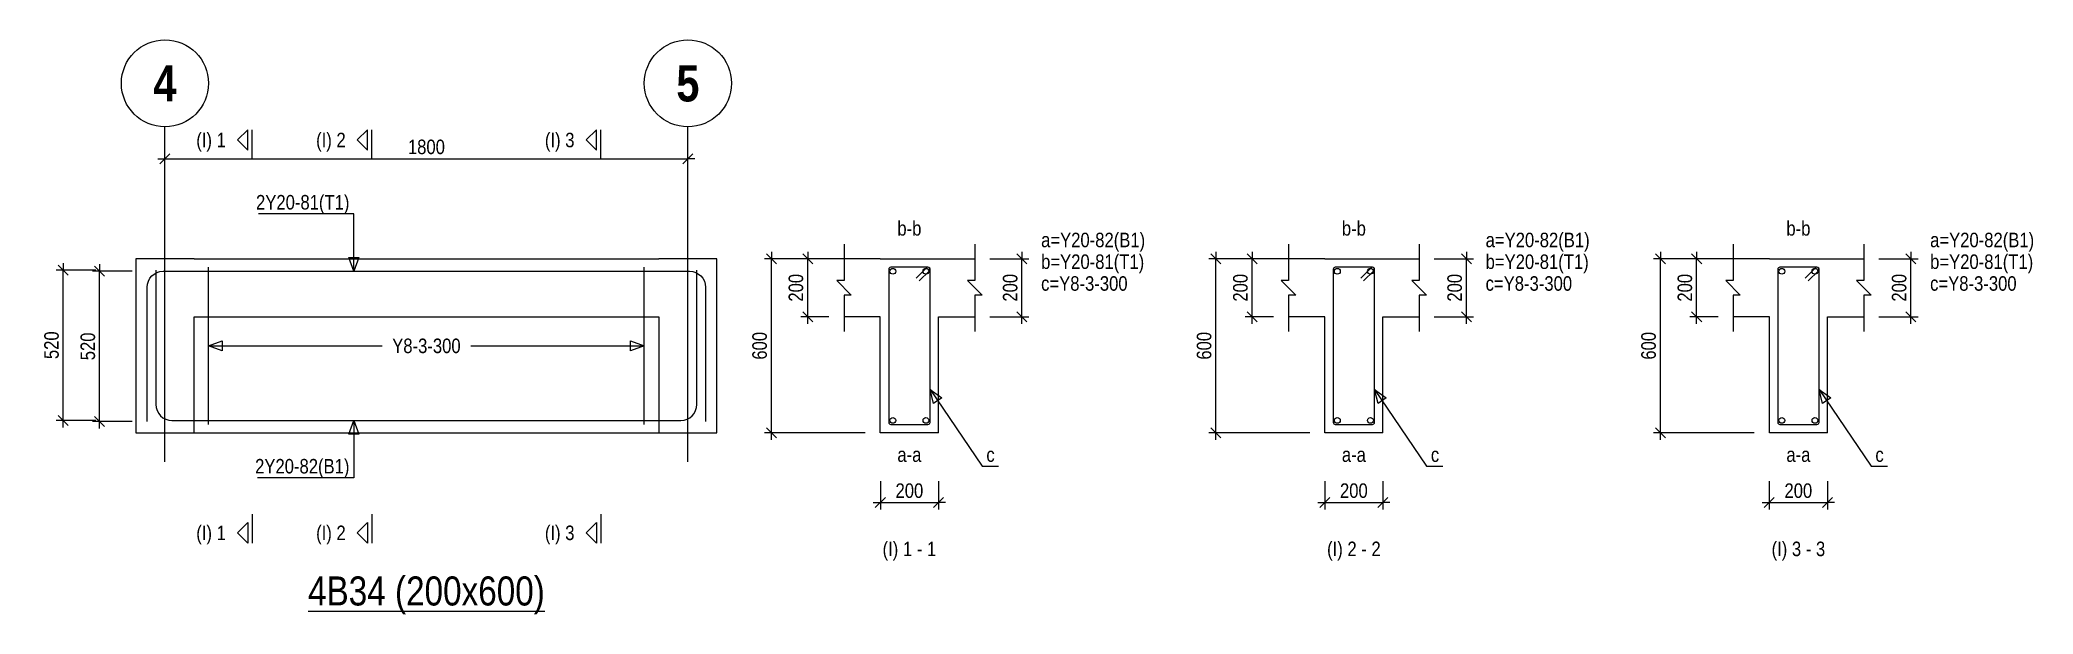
# Model space of a CAD drawing. Extents: x 0 to 206258, y -403073 to 0.
# Drawn here: x 41017 to 54739, y -333024 to -329064 of the extents above; entities that cross this region are included whole.
import ezdxf
from ezdxf.enums import TextEntityAlignment as Align
from ezdxf.lldxf.tags import DXFTag

# ---------------------------------------------------------------- set-up
doc = ezdxf.new("R2010")
doc.units = 0
doc.header["$LTSCALE"] = 1000
for name, color, linetype in [('Axis Circle(Dir 2)', 150, 'Continuous'), ('Axis Label(Dir 1)', 7, 'Continuous'), ('Axis Line(Dir 2)', 150, 'CENTER2'), ('Break Line', 5, 'Continuous'), ('Dimension Line', 5, 'Continuous'), ('Front Elevation Line', 40, 'Continuous'), ('Leader Line', 5, 'Continuous'), ('Link Line', 3, 'Continuous'), ('Rebar Label', 6, 'Continuous'), ('Rebar Line', 7, 'Continuous'), ('Section Label', 1, 'Continuous'), ('Section Line', 1, 'Continuous'), ('Top Rebar Label', 6, 'Continuous'), ('Top Rebar Line', 7, 'Continuous')]:
    doc.layers.add(name, color=color, linetype=linetype)
for name, color, linetype, true_color in [('Back Elevation Line', 191, 'HIDDEN2', 0xd4aaff), ('Beam Label(D)', 94, 'Continuous', 0x008100), ('Beam Line(D)', 112, 'Continuous', 0x00bd5e), ('Link Label', 94, 'Continuous', 0x008100)]:
    doc.layers.add(name, color=color, linetype=linetype, true_color=true_color)
doc.styles.add('Axis Label(Dir 1)', font='ARIALNB.TTF', dxfattribs={"height": 250})
doc.styles.add('Beam Label(D)', font='ARIALN.TTF', dxfattribs={"height": 200})
doc.styles.add('Dimension Text', font='ARIALN.TTF', dxfattribs={"height": 100})
doc.styles.add('Link Label', font='ARIALN.TTF', dxfattribs={"height": 100})
doc.styles.add('Rebar Label', font='ARIALN.TTF', dxfattribs={"height": 100})
doc.styles.add('Section Label', font='ARIALN.TTF', dxfattribs={"height": 100})
doc.styles.add('Top Rebar Label', font='ARIALN.TTF', dxfattribs={"height": 100})
tags = doc.linetypes.add('CENTER2', pattern=[1.125, 0.75, -0.125, 0.125, -0.125]).pattern_tags.tags
tags[10:11] = [DXFTag(74, 4), DXFTag(75, 0), DXFTag(340, '0'), DXFTag(46, 0.0), DXFTag(50, 0.0), DXFTag(44, 0.0), DXFTag(45, 0.0)]
tags[8:9] = [DXFTag(74, 4), DXFTag(75, 0), DXFTag(340, '0'), DXFTag(46, 0.0), DXFTag(50, 0.0), DXFTag(44, 0.0), DXFTag(45, 0.0)]
tags[6:7] = [DXFTag(74, 4), DXFTag(75, 0), DXFTag(340, '0'), DXFTag(46, 0.0), DXFTag(50, 0.0), DXFTag(44, 0.0), DXFTag(45, 0.0)]
tags[4:5] = [DXFTag(74, 4), DXFTag(75, 0), DXFTag(340, '0'), DXFTag(46, 0.0), DXFTag(50, 0.0), DXFTag(44, 0.0), DXFTag(45, 0.0)]
tags = doc.linetypes.add('HIDDEN2', pattern=[0.1875, 0.125, -0.0625]).pattern_tags.tags
tags[6:7] = [DXFTag(74, 4), DXFTag(75, 0), DXFTag(340, '0'), DXFTag(46, 0.0), DXFTag(50, 0.0), DXFTag(44, 0.0), DXFTag(45, 0.0)]
tags[4:5] = [DXFTag(74, 4), DXFTag(75, 0), DXFTag(340, '0'), DXFTag(46, 0.0), DXFTag(50, 0.0), DXFTag(44, 0.0), DXFTag(45, 0.0)]
doc.dimstyles.new('BEAM', dxfattribs={"dimtxt": 100, "dimasz": 30, "dimexe": 48.3, "dimexo": 103.5, "dimgap": 30, "dimtad": 1, "dimtoh": 1, "dimdec": 1, "dimlfac": 0.5, "dimdsep": 46, "dimtxsty": 'Dimension Text', "dimblk": 'PCDIM_TICK', "dimcen": 0.09, "dimclrd": 5, "dimclre": 5, "dimclrt": 5, "dimadec": 1, "dimazin": 0, "dimtp": 1, "dimtm": 1, "dimtfac": 1, "dimtdec": 4, "dimtofl": 0, "dimtmove": 0, "dimatfit": 3, "dimfxl": 1, "dimtolj": 1, "dimtzin": 0, "dimarcsym": 0})

msp = doc.modelspace()

# ---------------------------------------------------------------- texts
at = {"layer": 'Axis Label(Dir 1)', "transparency": 33554687, "style": 'Axis Label(Dir 1)'}
for s, p in [('4', (41877.964, -329364.284)), ('5', (45477.964, -329364.284))]:
    msp.add_text(s, height=250, dxfattribs=at).set_placement(p, align=Align.MIDDLE_CENTER)
at = {"layer": 'Beam Label(D)', "transparency": 33554687, "style": 'Beam Label(D)'}
msp.add_text('%%U4B34 (200x600)', height=200, dxfattribs=at).set_placement((43677.964, -332764.284), align=Align.TOP_CENTER)
at = {"layer": 'Link Label', "transparency": 33554687, "style": 'Link Label'}
for s, p in [(' c=Y8-3-300', (47877.964, -330794.284)), (' c=Y8-3-300', (50938.203, -330794.284)), (' c=Y8-3-300', (53998.442, -330794.284)), ('c', (47532.964, -331974.284)), ('c', (50593.203, -331974.284)), ('c', (53653.442, -331974.284))]:
    msp.add_text(s, height=100, dxfattribs=at).set_placement(p)
msp.add_text('Y8-3-300', height=100, dxfattribs=at).set_placement((43677.964, -331174.284), align=Align.MIDDLE_CENTER)
at = {"layer": 'Rebar Label', "transparency": 33554687, "style": 'Rebar Label'}
for s, p in [('b-b', (47002.964, -330444.284)), ('b-b', (50063.203, -330444.284)), ('b-b', (53123.442, -330444.284)), ('a-a', (47002.964, -332004.284)), ('a-a', (50063.203, -332004.284)), ('a-a', (53123.442, -332004.284))]:
    msp.add_text(s, height=100, dxfattribs=at).set_placement(p, align=Align.BOTTOM_CENTER)
for p in [(47877.964, -330494.284), (50938.203, -330494.284), (53998.442, -330494.284)]:
    msp.add_text(' a=Y20-82(B1)', height=100, dxfattribs=at).set_placement(p)
msp.add_text(' 2Y20-82(B1)', height=100, dxfattribs=at).set_placement((43147.964, -332054.284), align=Align.RIGHT)
at = {"layer": 'Section Label', "transparency": 33554687, "style": 'Section Label'}
for s, p in [('(I) 1', (42297.254, -329754.994)), ('(I) 2', (43122.254, -329754.994)), ('(I) 3', (44697.254, -329754.994)), ('(I) 1', (42297.254, -332463.573)), ('(I) 2', (43122.254, -332463.573)), ('(I) 3', (44697.254, -332463.573))]:
    msp.add_text(s, height=100, dxfattribs=at).set_placement(p, align=Align.MIDDLE_RIGHT)
for s, p in [('(I) 1 - 1', (47002.964, -332654.284)), ('(I) 2 - 2', (50063.203, -332654.284)), ('(I) 3 - 3', (53123.442, -332654.284))]:
    msp.add_text(s, height=100, dxfattribs=at).set_placement(p, align=Align.BOTTOM_CENTER)
at = {"layer": 'Top Rebar Label', "transparency": 33554687, "style": 'Top Rebar Label'}
msp.add_text(' 2Y20-81(T1)', height=100, dxfattribs=at).set_placement((43147.964, -330234.284), align=Align.RIGHT)
for p in [(47877.964, -330644.284), (50938.203, -330644.284), (53998.442, -330644.284)]:
    msp.add_text(' b=Y20-81(T1)', height=100, dxfattribs=at).set_placement(p)

# ---------------------------------------------------------------- blocks, each defined once
blk = doc.blocks.new('PCDIM_TICK')
at = {"layer": 'Dimension Line', "color": 0, "transparency": 33554687}
for p, q in [((1.15, 1.15), (-1.15, -1.15)), ((1.61, 0), (0, 0))]:
    blk.add_line(p, q, dxfattribs=at)
blk = doc.blocks.new('*U4009')
at = {"layer": 'Dimension Line', "color": 5, "true_color": 0x0000ff, "transparency": 16777216}
for p, q in [((41652, -330660), (41380, -330660)), ((41428, -331696), (41428, -330660)), ((41652, -331696), (41380, -331696))]:
    blk.add_line(p, q, dxfattribs=at)
at = {"layer": 'Dimension Line', "color": 5, "true_color": 0x0000ff, "transparency": 16777216, "xscale": 30, "yscale": 30}
for p, rotation in [((41428, -330660), 89.99999999999447), ((41428, -331696), 269.9999999999834)]:
    blk.add_blockref('PCDIM_TICK', p, dxfattribs=dict(at, rotation=rotation))
at = {"layer": 'Dimension Line', "color": 5, "true_color": 0x0000ff, "transparency": 16777216, "insert": (41398, -331178), "char_height": 100, "width": 181.5, "attachment_point": 8, "rotation": 90, "style": 'Dimension Text'}
blk.add_mtext('520', dxfattribs=at)
blk = doc.blocks.new('*U4010')
at = {"layer": 'Dimension Line', "color": 5, "true_color": 0x0000ff, "transparency": 16777216}
for p, q in [((41402, -330652), (41130, -330652)), ((41178, -331688), (41178, -330652)), ((41402, -331688), (41130, -331688))]:
    blk.add_line(p, q, dxfattribs=at)
at = {"layer": 'Dimension Line', "color": 5, "true_color": 0x0000ff, "transparency": 16777216, "xscale": 30, "yscale": 30}
for p, rotation in [((41178, -330652), 89.99999999999447), ((41178, -331688), 269.9999999999834)]:
    blk.add_blockref('PCDIM_TICK', p, dxfattribs=dict(at, rotation=rotation))
at = {"layer": 'Dimension Line', "color": 5, "true_color": 0x0000ff, "transparency": 16777216, "insert": (41148, -331170), "char_height": 100, "width": 181.5, "attachment_point": 8, "rotation": 90, "style": 'Dimension Text'}
blk.add_mtext('520', dxfattribs=at)
blk = doc.blocks.new('*U4011')
at = {"layer": 'Dimension Line', "color": 5, "true_color": 0x0000ff, "transparency": 16777216}
for p, q in [((41878, -330031), (41878, -329836)), ((41878, -329884), (45478, -329884)), ((45478, -330031), (45478, -329836))]:
    blk.add_line(p, q, dxfattribs=at)
at = {"layer": 'Dimension Line', "color": 5, "true_color": 0x0000ff, "transparency": 16777216, "xscale": 30, "yscale": 30, "rotation": 180.0000000000004}
blk.add_blockref('PCDIM_TICK', (41878, -329884), dxfattribs=at)
at = {"layer": 'Dimension Line', "color": 5, "true_color": 0x0000ff, "transparency": 16777216, "xscale": 30, "yscale": 30}
blk.add_blockref('PCDIM_TICK', (45478, -329884), dxfattribs=at)
at = {"layer": 'Dimension Line', "color": 5, "true_color": 0x0000ff, "transparency": 16777216, "insert": (43678, -329854), "char_height": 100, "width": 238.4, "attachment_point": 8, "style": 'Dimension Text'}
blk.add_mtext('1800', dxfattribs=at)
blk = doc.blocks.new('*U4012')
at = {"layer": 'Dimension Line', "color": 5, "true_color": 0x0000ff, "transparency": 16777216}
for p, q in [((47556, -330574), (47826, -330574)), ((47778, -330974), (47778, -330574)), ((47556, -330974), (47826, -330974))]:
    blk.add_line(p, q, dxfattribs=at)
at = {"layer": 'Dimension Line', "color": 5, "true_color": 0x0000ff, "transparency": 16777216, "xscale": 30, "yscale": 30}
for p, rotation in [((47778, -330574), 89.99999999999447), ((47778, -330974), 269.9999999999834)]:
    blk.add_blockref('PCDIM_TICK', p, dxfattribs=dict(at, rotation=rotation))
at = {"layer": 'Dimension Line', "color": 5, "true_color": 0x0000ff, "transparency": 16777216, "insert": (47748, -330774), "char_height": 100, "width": 182.77, "attachment_point": 8, "rotation": 90, "style": 'Dimension Text'}
blk.add_mtext('200', dxfattribs=at)
blk = doc.blocks.new('*U4013')
at = {"layer": 'Dimension Line', "color": 5, "true_color": 0x0000ff, "transparency": 16777216}
for p, q in [((46449, -330574), (46255, -330574)), ((46303, -330974), (46303, -330574)), ((46449, -330974), (46255, -330974))]:
    blk.add_line(p, q, dxfattribs=at)
at = {"layer": 'Dimension Line', "color": 5, "true_color": 0x0000ff, "transparency": 16777216, "xscale": 30, "yscale": 30}
for p, rotation in [((46303, -330574), 89.99999999999447), ((46303, -330974), 269.9999999999834)]:
    blk.add_blockref('PCDIM_TICK', p, dxfattribs=dict(at, rotation=rotation))
at = {"layer": 'Dimension Line', "color": 5, "true_color": 0x0000ff, "transparency": 16777216, "insert": (46273, -330774), "char_height": 100, "width": 182.77, "attachment_point": 8, "rotation": 90, "style": 'Dimension Text'}
blk.add_mtext('200', dxfattribs=at)
blk = doc.blocks.new('*U4014')
at = {"layer": 'Dimension Line', "color": 5, "true_color": 0x0000ff, "transparency": 16777216}
for p, q in [((46699, -330574), (46005, -330574)), ((46053, -331774), (46053, -330574)), ((46699, -331774), (46005, -331774))]:
    blk.add_line(p, q, dxfattribs=at)
at = {"layer": 'Dimension Line', "color": 5, "true_color": 0x0000ff, "transparency": 16777216, "xscale": 30, "yscale": 30}
for p, rotation in [((46053, -330574), 89.99999999999447), ((46053, -331774), 269.9999999999834)]:
    blk.add_blockref('PCDIM_TICK', p, dxfattribs=dict(at, rotation=rotation))
at = {"layer": 'Dimension Line', "color": 5, "true_color": 0x0000ff, "transparency": 16777216, "insert": (46023, -331174), "char_height": 100, "width": 181.97, "attachment_point": 8, "rotation": 90, "style": 'Dimension Text'}
blk.add_mtext('600', dxfattribs=at)
blk = doc.blocks.new('*U4015')
at = {"layer": 'Dimension Line', "color": 5, "true_color": 0x0000ff, "transparency": 16777216}
for p, q in [((46803, -332108), (46803, -332303)), ((47203, -332108), (47203, -332303)), ((46803, -332254), (47203, -332254))]:
    blk.add_line(p, q, dxfattribs=at)
at = {"layer": 'Dimension Line', "color": 5, "true_color": 0x0000ff, "transparency": 16777216, "xscale": 30, "yscale": 30, "rotation": 180.0000000000004}
blk.add_blockref('PCDIM_TICK', (46803, -332254), dxfattribs=at)
at = {"layer": 'Dimension Line', "color": 5, "true_color": 0x0000ff, "transparency": 16777216, "xscale": 30, "yscale": 30}
blk.add_blockref('PCDIM_TICK', (47203, -332254), dxfattribs=at)
at = {"layer": 'Dimension Line', "color": 5, "true_color": 0x0000ff, "transparency": 16777216, "insert": (47003, -332224), "char_height": 100, "width": 182.77, "attachment_point": 8, "style": 'Dimension Text'}
blk.add_mtext('200', dxfattribs=at)
blk = doc.blocks.new('*U4016')
at = {"layer": 'Dimension Line', "color": 5, "true_color": 0x0000ff, "transparency": 16777216}
for p, q in [((50617, -330574), (50887, -330574)), ((50838, -330974), (50838, -330574)), ((50617, -330974), (50887, -330974))]:
    blk.add_line(p, q, dxfattribs=at)
at = {"layer": 'Dimension Line', "color": 5, "true_color": 0x0000ff, "transparency": 16777216, "xscale": 30, "yscale": 30}
for p, rotation in [((50838, -330574), 89.99999999999447), ((50838, -330974), 269.9999999999834)]:
    blk.add_blockref('PCDIM_TICK', p, dxfattribs=dict(at, rotation=rotation))
at = {"layer": 'Dimension Line', "color": 5, "true_color": 0x0000ff, "transparency": 16777216, "insert": (50808, -330774), "char_height": 100, "width": 182.77, "attachment_point": 8, "rotation": 90, "style": 'Dimension Text'}
blk.add_mtext('200', dxfattribs=at)
blk = doc.blocks.new('*U4017')
at = {"layer": 'Dimension Line', "color": 5, "true_color": 0x0000ff, "transparency": 16777216}
for p, q in [((49510, -330574), (49315, -330574)), ((49363, -330974), (49363, -330574)), ((49510, -330974), (49315, -330974))]:
    blk.add_line(p, q, dxfattribs=at)
at = {"layer": 'Dimension Line', "color": 5, "true_color": 0x0000ff, "transparency": 16777216, "xscale": 30, "yscale": 30}
for p, rotation in [((49363, -330574), 89.99999999999447), ((49363, -330974), 269.9999999999834)]:
    blk.add_blockref('PCDIM_TICK', p, dxfattribs=dict(at, rotation=rotation))
at = {"layer": 'Dimension Line', "color": 5, "true_color": 0x0000ff, "transparency": 16777216, "insert": (49333, -330774), "char_height": 100, "width": 182.77, "attachment_point": 8, "rotation": 90, "style": 'Dimension Text'}
blk.add_mtext('200', dxfattribs=at)
blk = doc.blocks.new('*U4018')
at = {"layer": 'Dimension Line', "color": 5, "true_color": 0x0000ff, "transparency": 16777216}
for p, q in [((49760, -330574), (49065, -330574)), ((49113, -331774), (49113, -330574)), ((49760, -331774), (49065, -331774))]:
    blk.add_line(p, q, dxfattribs=at)
at = {"layer": 'Dimension Line', "color": 5, "true_color": 0x0000ff, "transparency": 16777216, "xscale": 30, "yscale": 30}
for p, rotation in [((49113, -330574), 89.99999999999447), ((49113, -331774), 269.9999999999834)]:
    blk.add_blockref('PCDIM_TICK', p, dxfattribs=dict(at, rotation=rotation))
at = {"layer": 'Dimension Line', "color": 5, "true_color": 0x0000ff, "transparency": 16777216, "insert": (49083, -331174), "char_height": 100, "width": 181.97, "attachment_point": 8, "rotation": 90, "style": 'Dimension Text'}
blk.add_mtext('600', dxfattribs=at)
blk = doc.blocks.new('*U4019')
at = {"layer": 'Dimension Line', "color": 5, "true_color": 0x0000ff, "transparency": 16777216}
for p, q in [((49863, -332108), (49863, -332303)), ((50263, -332108), (50263, -332303)), ((49863, -332254), (50263, -332254))]:
    blk.add_line(p, q, dxfattribs=at)
at = {"layer": 'Dimension Line', "color": 5, "true_color": 0x0000ff, "transparency": 16777216, "xscale": 30, "yscale": 30, "rotation": 180.0000000000004}
blk.add_blockref('PCDIM_TICK', (49863, -332254), dxfattribs=at)
at = {"layer": 'Dimension Line', "color": 5, "true_color": 0x0000ff, "transparency": 16777216, "xscale": 30, "yscale": 30}
blk.add_blockref('PCDIM_TICK', (50263, -332254), dxfattribs=at)
at = {"layer": 'Dimension Line', "color": 5, "true_color": 0x0000ff, "transparency": 16777216, "insert": (50063, -332224), "char_height": 100, "width": 182.77, "attachment_point": 8, "style": 'Dimension Text'}
blk.add_mtext('200', dxfattribs=at)
blk = doc.blocks.new('*U4020')
at = {"layer": 'Dimension Line', "color": 5, "true_color": 0x0000ff, "transparency": 16777216}
for p, q in [((53677, -330574), (53947, -330574)), ((53898, -330974), (53898, -330574)), ((53677, -330974), (53947, -330974))]:
    blk.add_line(p, q, dxfattribs=at)
at = {"layer": 'Dimension Line', "color": 5, "true_color": 0x0000ff, "transparency": 16777216, "xscale": 30, "yscale": 30}
for p, rotation in [((53898, -330574), 89.99999999999447), ((53898, -330974), 269.9999999999834)]:
    blk.add_blockref('PCDIM_TICK', p, dxfattribs=dict(at, rotation=rotation))
at = {"layer": 'Dimension Line', "color": 5, "true_color": 0x0000ff, "transparency": 16777216, "insert": (53868, -330774), "char_height": 100, "width": 182.77, "attachment_point": 8, "rotation": 90, "style": 'Dimension Text'}
blk.add_mtext('200', dxfattribs=at)
blk = doc.blocks.new('*U4021')
at = {"layer": 'Dimension Line', "color": 5, "true_color": 0x0000ff, "transparency": 16777216}
for p, q in [((52570, -330574), (52375, -330574)), ((52423, -330974), (52423, -330574)), ((52570, -330974), (52375, -330974))]:
    blk.add_line(p, q, dxfattribs=at)
at = {"layer": 'Dimension Line', "color": 5, "true_color": 0x0000ff, "transparency": 16777216, "xscale": 30, "yscale": 30}
for p, rotation in [((52423, -330574), 89.99999999999447), ((52423, -330974), 269.9999999999834)]:
    blk.add_blockref('PCDIM_TICK', p, dxfattribs=dict(at, rotation=rotation))
at = {"layer": 'Dimension Line', "color": 5, "true_color": 0x0000ff, "transparency": 16777216, "insert": (52393, -330774), "char_height": 100, "width": 182.77, "attachment_point": 8, "rotation": 90, "style": 'Dimension Text'}
blk.add_mtext('200', dxfattribs=at)
blk = doc.blocks.new('*U4022')
at = {"layer": 'Dimension Line', "color": 5, "true_color": 0x0000ff, "transparency": 16777216}
for p, q in [((52820, -330574), (52125, -330574)), ((52173, -331774), (52173, -330574)), ((52820, -331774), (52125, -331774))]:
    blk.add_line(p, q, dxfattribs=at)
at = {"layer": 'Dimension Line', "color": 5, "true_color": 0x0000ff, "transparency": 16777216, "xscale": 30, "yscale": 30}
for p, rotation in [((52173, -330574), 89.99999999999447), ((52173, -331774), 269.9999999999834)]:
    blk.add_blockref('PCDIM_TICK', p, dxfattribs=dict(at, rotation=rotation))
at = {"layer": 'Dimension Line', "color": 5, "true_color": 0x0000ff, "transparency": 16777216, "insert": (52143, -331174), "char_height": 100, "width": 181.97, "attachment_point": 8, "rotation": 90, "style": 'Dimension Text'}
blk.add_mtext('600', dxfattribs=at)
blk = doc.blocks.new('*U4023')
at = {"layer": 'Dimension Line', "color": 5, "true_color": 0x0000ff, "transparency": 16777216}
for p, q in [((52923, -332108), (52923, -332303)), ((53323, -332108), (53323, -332303)), ((52923, -332254), (53323, -332254))]:
    blk.add_line(p, q, dxfattribs=at)
at = {"layer": 'Dimension Line', "color": 5, "true_color": 0x0000ff, "transparency": 16777216, "xscale": 30, "yscale": 30, "rotation": 180.0000000000004}
blk.add_blockref('PCDIM_TICK', (52923, -332254), dxfattribs=at)
at = {"layer": 'Dimension Line', "color": 5, "true_color": 0x0000ff, "transparency": 16777216, "xscale": 30, "yscale": 30}
blk.add_blockref('PCDIM_TICK', (53323, -332254), dxfattribs=at)
at = {"layer": 'Dimension Line', "color": 5, "true_color": 0x0000ff, "transparency": 16777216, "insert": (53123, -332224), "char_height": 100, "width": 182.77, "attachment_point": 8, "style": 'Dimension Text'}
blk.add_mtext('200', dxfattribs=at)

# ---------------------------------------------------------------- dimensions: what is measured, and where the dimension line sits
at = {"layer": 'Dimension Line', "transparency": 33554687}
for base, p1, p2, text, picture, middle in [((43677.964, -329884.284), (41877.964, -330134.284), (45477.964, -330134.284), '1800', '*U4011', (43677.964, -329884.284)), ((47002.964, -332254.284), (46802.964, -332004.284), (47202.964, -332004.284), '200', '*U4015', (47002.964, -332254.284)), ((50063.203, -332254.284), (49863.203, -332004.284), (50263.203, -332004.284), '200', '*U4019', (50063.203, -332254.284)), ((53123.442, -332254.284), (52923.442, -332004.284), (53323.442, -332004.284), '200', '*U4023', (53123.442, -332254.284))]:
    dim = msp.add_linear_dim(base=base, p1=p1, p2=p2, text=text, dimstyle='BEAM', override={"dimscale": 1, "dimtxt": 100, "dimasz": 30, "dimexe": 48.3, "dimexo": 103.5, "dimgap": 30, "dimtad": 1, "dimtih": 0, "dimdec": 1, "dimlfac": 0.5, "dimzin": 8, "dimlunit": 2, "dimpost": '', "dimtxsty": 'Dimension Text', "dimblk": 'PCDIM_TICK', "dimse1": 0, "dimse2": 0, "dimsd2": 0, "dimclrd": 5, "dimclre": 5, "dimclrt": 5, "dimaunit": 0, "dimadec": 1, "dimazin": 0, "dimtol": 0, "dimtp": 1, "dimtm": 1, "dimtmove": 0}, dxfattribs=at)
    dim.commit()
    dim.dimension.update_dxf_attribs({"geometry": picture, "text_midpoint": middle})
for base, p1, p2, text, picture, middle in [((46052.964, -331174.284), (46802.964, -331774.284), (46802.964, -330574.284), '600', '*U4014', (46052.964, -331174.284)), ((46302.964, -330774.284), (46552.964, -330974.284), (46552.964, -330574.284), '200', '*U4013', (46302.964, -330774.284)), ((47777.964, -330774.284), (47452.964, -330974.284), (47452.964, -330574.284), '200', '*U4012', (47777.964, -330774.284)), ((49113.203, -331174.284), (49863.203, -331774.284), (49863.203, -330574.284), '600', '*U4018', (49113.203, -331174.284)), ((49363.203, -330774.284), (49613.203, -330974.284), (49613.203, -330574.284), '200', '*U4017', (49363.203, -330774.284)), ((50838.203, -330774.284), (50513.203, -330974.284), (50513.203, -330574.284), '200', '*U4016', (50838.203, -330774.284)), ((52173.442, -331174.284), (52923.442, -331774.284), (52923.442, -330574.284), '600', '*U4022', (52173.442, -331174.284)), ((52423.442, -330774.284), (52673.442, -330974.284), (52673.442, -330574.284), '200', '*U4021', (52423.442, -330774.284)), ((53898.442, -330774.284), (53573.442, -330974.284), (53573.442, -330574.284), '200', '*U4020', (53898.442, -330774.284)), ((41177.964, -331170.284), (41505.964, -331688.284), (41505.964, -330652.284), '520', '*U4010', (41177.964, -331170.284)), ((41427.964, -331178.284), (41755.964, -331696.284), (41755.964, -330660.284), '520', '*U4009', (41427.964, -331178.284))]:
    dim = msp.add_linear_dim(base=base, p1=p1, p2=p2, angle=90, text=text, dimstyle='BEAM', override={"dimscale": 1, "dimtxt": 100, "dimasz": 30, "dimexe": 48.3, "dimexo": 103.5, "dimgap": 30, "dimtad": 1, "dimtih": 0, "dimdec": 1, "dimlfac": 0.5, "dimzin": 8, "dimlunit": 2, "dimpost": '', "dimtxsty": 'Dimension Text', "dimblk": 'PCDIM_TICK', "dimse1": 0, "dimse2": 0, "dimsd2": 0, "dimclrd": 5, "dimclre": 5, "dimclrt": 5, "dimaunit": 0, "dimadec": 1, "dimazin": 0, "dimtol": 0, "dimtp": 1, "dimtm": 1, "dimtmove": 0}, dxfattribs=at)
    dim.commit()
    dim.dimension.update_dxf_attribs({"geometry": picture, "text_midpoint": middle})

# ---------------------------------------------------------------- linework, layer by layer
at = {"layer": 'Axis Circle(Dir 2)', "transparency": 33554687}
for centre in [(41877.964, -329364.284), (45477.964, -329364.284)]:
    msp.add_circle(centre, 300, dxfattribs=at)
at = {"layer": 'Axis Line(Dir 2)', "transparency": 33554687}
for points in [[(41877.964, -331974.284), (41877.964, -329664.284)], [(45477.964, -331974.284), (45477.964, -329664.284)]]:
    msp.add_lwpolyline(points, dxfattribs=at)
at = {"layer": 'Back Elevation Line', "transparency": 33554687}
for points in [[(42077.964, -330574.284), (41677.964, -330574.284)], [(41677.964, -330574.284), (41677.964, -331774.284)], [(42077.964, -330574.284), (45277.964, -330574.284)], [(45677.964, -330574.284), (45277.964, -330574.284)], [(45677.964, -331774.284), (45677.964, -330574.284)], [(42077.964, -331774.284), (42077.964, -330974.284)], [(42077.964, -330974.284), (45277.964, -330974.284)], [(45277.964, -330974.284), (45277.964, -331774.284)], [(41677.964, -331774.284), (42077.964, -331774.284)], [(45277.964, -331774.284), (45677.964, -331774.284)]]:
    msp.add_lwpolyline(points, dxfattribs=at)
at = {"layer": 'Beam Line(D)', "transparency": 33554687}
for points in [[(41677.964, -330574.284), (41677.964, -331774.284)], [(42077.964, -330574.284), (41677.964, -330574.284)], [(42077.964, -330574.284), (45277.964, -330574.284)], [(45677.964, -330574.284), (45277.964, -330574.284)], [(45677.964, -331774.284), (45677.964, -330574.284)], [(46802.964, -330574.284), (46552.964, -330574.284)], [(46802.964, -330574.284), (47202.964, -330574.284)], [(46802.964, -330574.284), (46802.964, -330574.284)], [(47202.964, -330574.284), (47202.964, -330574.284)], [(47202.964, -330574.284), (47452.964, -330574.284)], [(49863.203, -330574.284), (49613.203, -330574.284)], [(49863.203, -330574.284), (50263.203, -330574.284)], [(49863.203, -330574.284), (49863.203, -330574.284)], [(50263.203, -330574.284), (50263.203, -330574.284)], [(50263.203, -330574.284), (50513.203, -330574.284)], [(52923.442, -330574.284), (52673.442, -330574.284)], [(52923.442, -330574.284), (53323.442, -330574.284)], [(52923.442, -330574.284), (52923.442, -330574.284)], [(53323.442, -330574.284), (53323.442, -330574.284)], [(53323.442, -330574.284), (53573.442, -330574.284)], [(47202.964, -331774.284), (46802.964, -331774.284), (46802.964, -330974.284), (46552.964, -330974.284)], [(47202.964, -331774.284), (47202.964, -330974.284), (47452.964, -330974.284)], [(50263.203, -331774.284), (49863.203, -331774.284), (49863.203, -330974.284), (49613.203, -330974.284)], [(50263.203, -331774.284), (50263.203, -330974.284), (50513.203, -330974.284)], [(53323.442, -331774.284), (52923.442, -331774.284), (52923.442, -330974.284), (52673.442, -330974.284)], [(53323.442, -331774.284), (53323.442, -330974.284), (53573.442, -330974.284)], [(41677.964, -331774.284), (42077.964, -331774.284)], [(42077.964, -331774.284), (45277.964, -331774.284)], [(45277.964, -331774.284), (45677.964, -331774.284)]]:
    msp.add_lwpolyline(points, dxfattribs=at)
at = {"layer": 'Break Line', "transparency": 33554687}
for points in [[(46552.964, -330474.284), (46552.964, -330724.284), (46502.964, -330724.284), (46602.964, -330824.284), (46552.964, -330824.284), (46552.964, -331074.284)], [(47452.964, -330474.284), (47452.964, -330724.284), (47402.964, -330724.284), (47502.964, -330824.284), (47452.964, -330824.284), (47452.964, -331074.284)], [(49613.203, -330474.284), (49613.203, -330724.284), (49563.203, -330724.284), (49663.203, -330824.284), (49613.203, -330824.284), (49613.203, -331074.284)], [(50513.203, -330474.284), (50513.203, -330724.284), (50463.203, -330724.284), (50563.203, -330824.284), (50513.203, -330824.284), (50513.203, -331074.284)], [(52673.442, -330474.284), (52673.442, -330724.284), (52623.442, -330724.284), (52723.442, -330824.284), (52673.442, -330824.284), (52673.442, -331074.284)], [(53573.442, -330474.284), (53573.442, -330724.284), (53523.442, -330724.284), (53623.442, -330824.284), (53573.442, -330824.284), (53573.442, -331074.284)]]:
    msp.add_lwpolyline(points, dxfattribs=at)
at = {"layer": 'Front Elevation Line', "transparency": 33554687}
for points in [[(42077.964, -330574.284), (41677.964, -330574.284)], [(41677.964, -330574.284), (41677.964, -331774.284)], [(42077.964, -330574.284), (45277.964, -330574.284)], [(45677.964, -330574.284), (45277.964, -330574.284)], [(45677.964, -331774.284), (45677.964, -330574.284)], [(42077.964, -331774.284), (42077.964, -330974.284)], [(42077.964, -330974.284), (45277.964, -330974.284)], [(45277.964, -330974.284), (45277.964, -331774.284)], [(41677.964, -331774.284), (42077.964, -331774.284)], [(45277.964, -331774.284), (45677.964, -331774.284)]]:
    msp.add_lwpolyline(points, dxfattribs=at)
at = {"layer": 'Leader Line', "transparency": 33554687}
for points in [[(43177.964, -330660.284), (43177.964, -330264.284), (42522.973, -330264.284)], [(43143.762, -330566.314), (43212.166, -330566.314), (43177.964, -330660.284), (43143.762, -330566.314)], [(42177.964, -331174.284), (42271.934, -331140.082), (42271.934, -331208.486), (42177.964, -331174.284), (43373.32, -331174.284)], [(43982.608, -331174.284), (45177.964, -331174.284), (45083.995, -331208.486), (45083.995, -331140.082), (45177.964, -331174.284)], [(47225.905, -331533.009), (47169.221, -331571.297), (47144.964, -331474.284), (47225.905, -331533.009)], [(47144.964, -331474.284), (47502.964, -332004.284), (47616.094, -332004.284)], [(50286.143, -331533.008), (50229.459, -331571.297), (50205.203, -331474.283), (50286.143, -331533.008)], [(50205.203, -331474.283), (50563.203, -332004.284), (50676.332, -332004.284)], [(53346.383, -331533.009), (53289.698, -331571.298), (53265.442, -331474.284), (53346.383, -331533.009)], [(53265.442, -331474.284), (53623.442, -332004.284), (53736.571, -332004.284)], [(43177.964, -331688.284), (43177.964, -332084.284), (42515.291, -332084.284)], [(43212.166, -331782.253), (43143.762, -331782.253), (43177.964, -331688.284), (43212.166, -331782.253)]]:
    msp.add_lwpolyline(points, dxfattribs=at)
at = {"layer": 'Link Line', "transparency": 33554687}
for p, q in [((42177.964, -331716.284), (42177.964, -330632.284)), ((45177.964, -331716.284), (45177.964, -330632.284))]:
    msp.add_line(p, q, dxfattribs=at)
for points in [[(47070.153, -330726.894), (47140.864, -330656.183, 0.668178638), (47130.964, -330632.284), (46874.964, -330632.284, 0.414213562), (46860.964, -330646.284), (46860.964, -331702.284, 0.414213562), (46874.964, -331716.284), (47130.964, -331716.284, 0.414213562), (47144.964, -331702.284), (47144.964, -330646.284, 0.668178638), (47121.065, -330636.384), (47050.354, -330707.095)], [(50130.392, -330726.894), (50201.102, -330656.183, 0.668178638), (50191.203, -330632.284), (49935.203, -330632.284, 0.414213562), (49921.203, -330646.284), (49921.203, -331702.284, 0.414213562), (49935.203, -331716.284), (50191.203, -331716.284, 0.414213562), (50205.203, -331702.284), (50205.203, -330646.284, 0.668178638), (50181.303, -330636.384), (50110.593, -330707.095)], [(53190.63, -330726.894), (53261.341, -330656.183, 0.668178638), (53251.442, -330632.284), (52995.442, -330632.284, 0.414213562), (52981.442, -330646.284), (52981.442, -331702.284, 0.414213562), (52995.442, -331716.284), (53251.442, -331716.284, 0.414213562), (53265.442, -331702.284), (53265.442, -330646.284, 0.668178638), (53241.542, -330636.384), (53170.831, -330707.095)]]:
    msp.add_lwpolyline(points, format="xyb", dxfattribs=at)
at = {"layer": 'Rebar Line', "transparency": 33554687}
msp.add_lwpolyline([(41815.964, -330652.284), (41815.964, -331578.328, 0.414213562), (41925.92, -331688.284), (45430.009, -331688.284, 0.414213543), (45539.964, -331578.328), (45539.964, -330652.284)], format="xyb", dxfattribs=at)
for centre in [(46888.964, -330660.284), (47116.964, -330660.284), (49949.203, -330660.284), (50177.203, -330660.284), (53009.442, -330660.284), (53237.442, -330660.284), (46888.964, -331688.284), (47116.964, -331688.284), (49949.203, -331688.284), (50177.203, -331688.284), (53009.442, -331688.284), (53237.442, -331688.284)]:
    msp.add_circle(centre, 20, dxfattribs=at)
at = {"layer": 'Section Line', "transparency": 33554687}
for points in [[(42447.964, -329684.284), (42377.254, -329754.994), (42447.964, -329825.705), (42447.964, -329684.284)], [(42477.964, -329884.284), (42477.964, -329684.284)], [(43272.964, -329684.284), (43202.254, -329754.994), (43272.964, -329825.705), (43272.964, -329684.284)], [(43302.964, -329884.284), (43302.964, -329684.284)], [(44847.964, -329684.284), (44777.254, -329754.994), (44847.964, -329825.705), (44847.964, -329684.284)], [(44877.964, -329884.284), (44877.964, -329684.284)], [(42477.964, -332334.284), (42477.964, -332534.284)], [(43302.964, -332334.284), (43302.964, -332534.284)], [(44877.964, -332334.284), (44877.964, -332534.284)], [(42447.964, -332534.284), (42447.964, -332534.284), (42377.254, -332463.573), (42447.964, -332392.862), (42447.964, -332534.284)], [(43272.964, -332534.284), (43272.964, -332534.284), (43202.254, -332463.573), (43272.964, -332392.862), (43272.964, -332534.284)], [(44847.964, -332534.284), (44847.964, -332534.284), (44777.254, -332463.573), (44847.964, -332392.862), (44847.964, -332534.284)]]:
    msp.add_lwpolyline(points, dxfattribs=at)
at = {"layer": 'Top Rebar Line', "transparency": 33554687}
msp.add_lwpolyline([(41755.964, -331696.284), (41755.964, -330770.239, -0.414213562), (41865.92, -330660.284), (45490.009, -330660.284, -0.414213562), (45599.964, -330770.239), (45599.964, -331696.284)], format="xyb", dxfattribs=at)

msp.set_redraw_order([(e.dxf.handle, doc.entitydb.next_handle()) for e in msp.query("TEXT MTEXT ATTDEF DIMENSION ARC_DIMENSION")])  # texts and dimensions are drawn at this point

doc.saveas('drawing.dxf')
